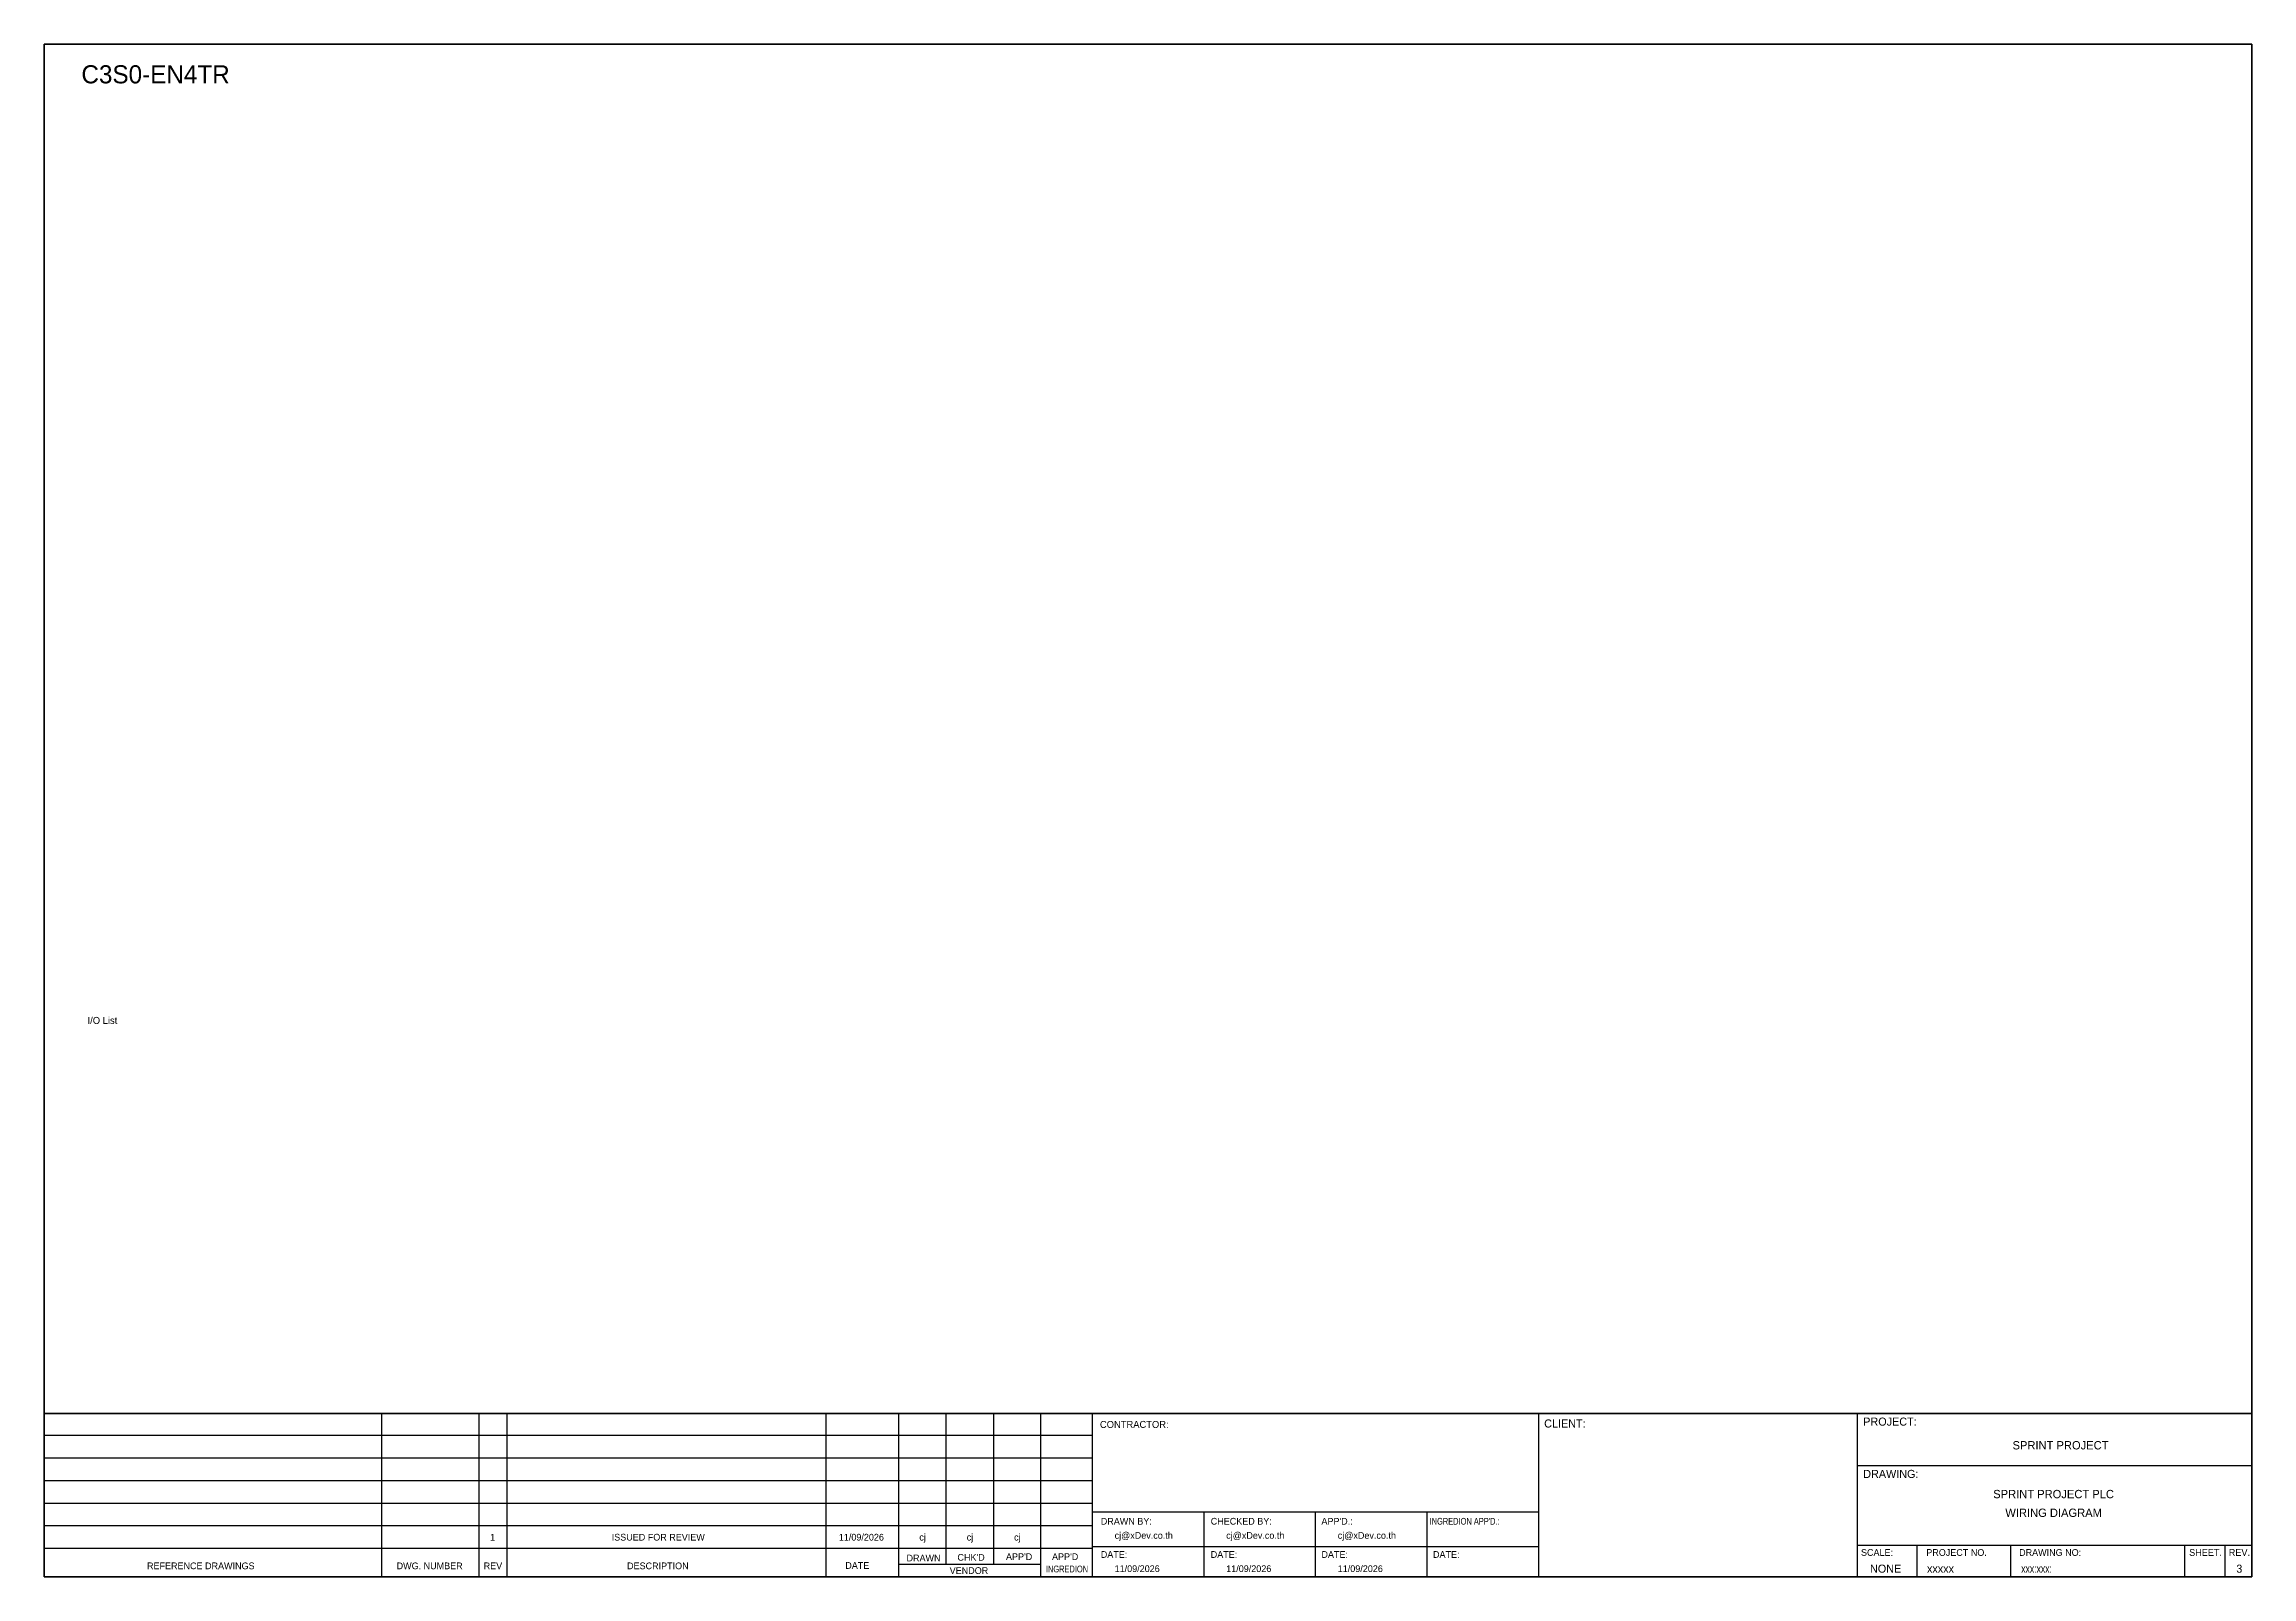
# Model space of a CAD drawing. Header units: metres. Extents: x 0 to 20667, y -39055 to 2704.
# Drawn here: x 4193 to 8087, y -15021 to -12317 of the extents above; entities that cross this region are included whole.
import ezdxf
from ezdxf.enums import TextEntityAlignment as Align

# ---------------------------------------------------------------- set-up
doc = ezdxf.new("R2010")
doc.units = ezdxf.units.M

msp = doc.modelspace()

# ---------------------------------------------------------------- texts
at = {"color": 2}
msp.add_text('C3S0-EN4TR', height=32, dxfattribs=at).set_placement((4259, -12386.1))
at = {"color": 4, "ltscale": 100}
for s, p in [('SPRINT PROJECT', (7749.2, -14788.9)), ('SPRINT PROJECT PLC', (7737, -14875)), ('WIRING DIAGRAM', (7737, -14908))]:
    msp.add_text(s, height=14.693, dxfattribs=at).set_placement(p, align=Align.MIDDLE_CENTER)
at = {"layer": 'GT_1', "color": 4}
for s, p in [('CLIENT:', (6838.6, -14757.6)), ('PROJECT:', (7401.3, -14754.3)), ('DRAWING:', (7401.3, -14846.6))]:
    msp.add_text(s, height=14.25, dxfattribs=at).set_placement(p)
at = {"layer": 'MEMBER', "color": 4, "ltscale": 0.8}
for s, height, p in [('I/O List', 12.35, (4269.9, -14045.5)), ('CONTRACTOR:', 12.35, (6055.2, -14758.3)), ('DRAWN BY:', 11.88, (6056.7, -14928.9)), ('cj@xDev.co.th', 11.875, (6081.1, -14953.9)), ('CHECKED BY:', 11.875, (6250.6, -14928.9)), ('cj@xDev.co.th', 11.875, (6277.9, -14953.9)), ("APP'D.:", 11.88, (6445.8, -14928.9)), ('cj@xDev.co.th', 11.875, (6474.6, -14953.9)), ('DRAWN', 11.88, (5714.1, -14993.8)), ("CHK'D", 11.88, (5803.9, -14992.6)), ("APP'D", 11.88, (5889.5, -14991.4)), ("APP'D", 11.88, (5970.7, -14991.4)), ('DATE:', 11.88, (6056.7, -14987.5)), ('DATE:', 11.88, (6250.6, -14987.5)), ('DATE:', 11.88, (6445.8, -14987.5)), ('DATE:', 11.88, (6642.6, -14987.5)), ('SCALE:', 11.88, (7397.3, -14984)), ('PROJECT NO.', 11.875, (7512.5, -14984)), ('DRAWING NO:', 11.875, (7676.2, -14984)), ('SHEET.', 12, (7976, -14984)), ('REV.', 12, (8045.9, -14984)), ('REFERENCE DRAWINGS', 11.875, (4374.7, -15007.6)), ('DWG. NUMBER', 11.875, (4814.9, -15007.6)), ('REV', 11.88, (4968.4, -15007.6)), ('DESCRIPTION', 11.875, (5221.3, -15007.6)), ('DATE', 11.88, (5606.1, -15006.9)), ('VENDOR', 11.88, (5790.2, -15015.9)), ('11/09/2026', 11.88, (6081.1, -15012.6)), ('11/09/2026', 11.88, (6277.9, -15012.6)), ('11/09/2026', 11.88, (6474.6, -15012.6)), ('NONE', 14.23, (7413.3, -15013.7)), ('xxxxx', 14.23, (7513.7, -15013.7))]:
    msp.add_text(s, height=height, dxfattribs=at).set_placement(p)
for s, height, p in [('1', 11.9, (4984.2, -14951.1)), ('ISSUED FOR REVIEW', 11.875, (5276.3, -14951.1)), ('11/09/2026', 11.88, (5634.5, -14951.1)), ('cj', 11.88, (5742.4, -14951.1)), ('cj', 11.88, (5826, -14951.1)), ('cj', 11.88, (5909.5, -14951.1))]:
    msp.add_text(s, height=height, dxfattribs=at).set_placement(p, align=Align.MIDDLE_CENTER)
at = {"layer": 'MEMBER', "color": 4, "ltscale": 0.8, "width": 0.8}
for s, height, p in [("INGREDION APP'D.:", 11.875, (6636.6, -14928.9)), ('INGREDION', 11.88, (5959.9, -15013.1)), ('xxx:xxx:', 14.23, (7679.9, -15013.7))]:
    msp.add_text(s, height=height, dxfattribs=at).set_placement(p)
at = {"layer": 'MEMBER', "color": 4, "ltscale": 0.8}
msp.add_text('3', height=14.2, dxfattribs=at).set_placement((8064.5, -15013.7), align=Align.CENTER)

# ---------------------------------------------------------------- linework, layer by layer
at = {"color": 4}
for p, q in [((7495.6, -14965), (7495.6, -15021.1)), ((7660.9, -14965), (7660.9, -15021.1))]:
    msp.add_line(p, q, dxfattribs=at)
at = {"color": 4, "ltscale": 0.5}
for p, q in [((7968, -14965), (7968, -15021.1)), ((7968, -14965), (7968, -15021.1)), ((8039.2, -14965), (8039.2, -15021.1)), ((8039.2, -14965), (8039.2, -15021.1))]:
    msp.add_line(p, q, dxfattribs=at)
at = {"layer": 'GT_1', "color": 4}
for p, q in [((4788.7, -15021.1), (4788.7, -14732.9)), ((4960.6, -15021.1), (4960.6, -14732.9)), ((5009.7, -15021.1), (5009.7, -14732.9)), ((5572.4, -15021.1), (5572.4, -14732.9)), ((5700.7, -15021.1), (5700.7, -14732.9)), ((5784.3, -14999.3), (5784.3, -14732.9)), ((5867.8, -14999.2), (5867.8, -14732.9)), ((5951.1, -15021.1), (5951.1, -14732.9)), ((6042.1, -15021.1), (6042.1, -14732.9)), ((6829.1, -15021.1), (6829.1, -14732.9)), ((7391.4, -15021.1), (7391.4, -14732.9)), ((7391.4, -15021.1), (7391.4, -14732.9)), ((7391.4, -15021.1), (7391.4, -14732.9)), ((6042.1, -14771.8), (4193.3, -14771.8)), ((6042.1, -14811.6), (4193.3, -14811.6)), ((6042.1, -14851.5), (4193.3, -14851.5)), ((6042.1, -14891.4), (4193.3, -14891.4)), ((6829.1, -14906.7), (6042.1, -14906.7)), ((6238.9, -15021.1), (6238.9, -14906.7)), ((6435.6, -15021.1), (6435.6, -14906.7)), ((6632.4, -15021.1), (6632.4, -14906.7)), ((6042.1, -14931.3), (4193.3, -14931.3)), ((6042, -14971.3), (4193.3, -14971.3)), ((6829.1, -14968.2), (6042.1, -14968.2)), ((7391.4, -14965), (8086.6, -14965)), ((5951.1, -14999.3), (5700.7, -14999.3))]:
    msp.add_line(p, q, dxfattribs=at)
at = {"layer": 'HELPPOINT', "color": 4, "lineweight": 35}
for p, q in [((4193.3, -15021.1), (4193.3, -12316.9)), ((4193.3, -12316.9), (8086.6, -12316.9)), ((4193.3, -15021.1), (4193.3, -12316.9)), ((4193.3, -12316.9), (8086.6, -12316.9)), ((8086.6, -12316.9), (8086.6, -15021.1)), ((8086.6, -12316.9), (8086.6, -15021.1)), ((8086.6, -15021.1), (4193.3, -15021.1)), ((8086.6, -15021.1), (4193.3, -15021.1))]:
    msp.add_line(p, q, dxfattribs=at)
at = {"layer": 'HELPPOINT', "color": 4}
for p, q in [((7391.4, -14824.5), (8086.6, -14824.5)), ((7391.4, -14824.5), (8086.6, -14824.5)), ((7391.4, -14965), (8086.6, -14965))]:
    msp.add_line(p, q, dxfattribs=at)
at = {"layer": 'MEMBER', "color": 4, "lineweight": 35}
msp.add_line((4193.3, -14732.9), (8086.6, -14732.9), dxfattribs=at)
msp.add_line((4193.3, -14732.9), (8086.6, -14732.9), dxfattribs=at)
at = {"layer": 'MEMBER', "color": 4}
for p, q in [((7391.4, -14824.5), (8086.6, -14824.5)), ((7391.4, -14824.5), (8086.6, -14824.5)), ((7391.4, -14965), (8086.6, -14965)), ((7391.4, -14965), (8086.6, -14965))]:
    msp.add_line(p, q, dxfattribs=at)

msp.set_redraw_order([(e.dxf.handle, doc.entitydb.next_handle()) for e in msp.query("TEXT MTEXT ATTDEF DIMENSION ARC_DIMENSION")])  # texts and dimensions are drawn at this point

doc.saveas('drawing.dxf')
